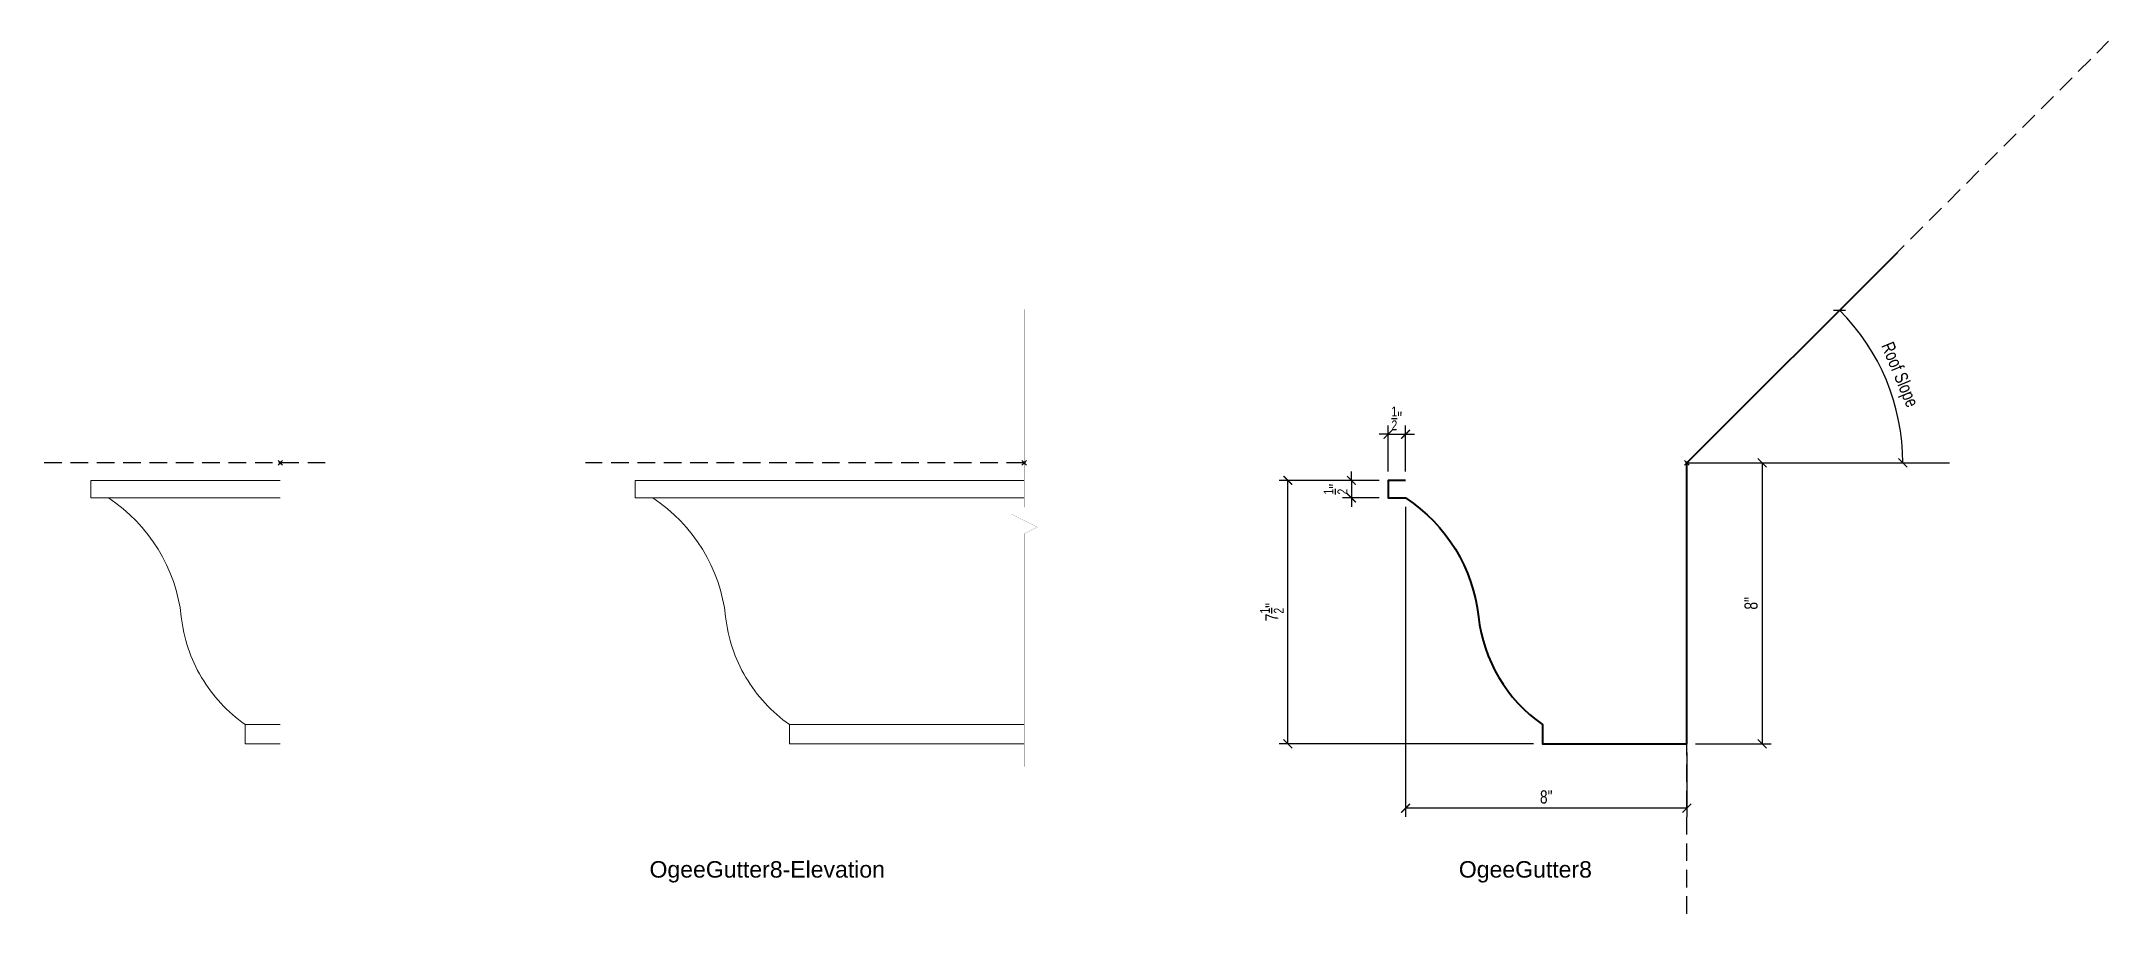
# Model space of a CAD drawing. Header units: inches. Extents: x 1550 to 1938, y 1113 to 1725.
# Drawn here: x 1802.3 to 1861.1, y 1515.8 to 1540.6 of the extents above; entities that cross this region are included whole.
import ezdxf
from ezdxf.enums import TextEntityAlignment as Align

# ---------------------------------------------------------------- set-up
doc = ezdxf.new("R2010")
doc.units = ezdxf.units.IN
doc.header["$LTSCALE"] = 4
doc.header["$MEASUREMENT"] = 0
doc.header["$PDMODE"] = 99
doc.header["$PDSIZE"] = 0.0625
doc.linetypes.add('HIDDEN2', pattern=[0.1875, 0.125, -0.0625])
doc.layers.get('Defpoints').update_dxf_attribs({"color": 121})
for name, color, linetype, lineweight in [('A-Anno-Dims', 211, 'Continuous', 25), ('A-Anno-Symb', 131, 'Continuous', 25), ('G-Anno-Ttlb', 213, 'Continuous', 50), ('SubStrate', 81, 'HIDDEN2', 25), ('Thin', 150, 'Continuous', 18), ('Wide', 212, 'Continuous', 35)]:
    doc.layers.add(name, color=color, linetype=linetype, lineweight=lineweight)
doc.layers.add('G-Anno-Nplt', color=140, linetype='Continuous', lineweight=18, plot=False)
doc.styles.add('Arch-Dim', font='ARIAL.TTF', dxfattribs={"width": 0.75})
doc.styles.add('RomanS', font='romans.shx')
doc.dimstyles.new('Aec-Arch-I-3', dxfattribs={"dimscale": 4, "dimtxt": 0.09375, "dimasz": 0.0625, "dimexe": 0.0625, "dimexo": 0.0625, "dimgap": 0.03125, "dimtad": 1, "dimdec": 4, "dimzin": 3, "dimdsep": 46, "dimlunit": 4, "dimtxsty": 'Arch-Dim', "dimblk": 'ARCHTICK', "dimcen": 0.09375, "dimclrd": 8, "dimclre": 8, "dimazin": 2, "dimtfac": 0.75, "dimtdec": 4, "dimtix": 1, "dimtmove": 1, "dimatfit": 2, "dimldrblk": 'OPEN90', "dimfxl": 1, "dimtolj": 1, "dimtzin": 0, "dimarcsym": 0})

msp = doc.modelspace()

# ---------------------------------------------------------------- blocks, each defined once
blk = doc.blocks.new('Anno_Title_T2')
at = {"color": 0, "linetype": 'ByBlock', "lineweight": -2, "style": 'RomanS'}
blk.add_attdef('TITLE', (0, 0.5), '', height=1.25, dxfattribs=at)
blk.add_attdef('SCALE', text='', height=0.75, dxfattribs=at).set_placement((0, -0.5), align=Align.TOP_LEFT)
blk = doc.blocks.new('_ArchTick')
at = {"color": 0, "linetype": 'ByBlock', "const_width": 0.15}
blk.add_lwpolyline([(-0.5, -0.5), (0.5, 0.5)], dxfattribs=at)
blk = doc.blocks.new('*D244')
at = {"layer": 'A-Anno-Dims', "color": 8, "lineweight": -2}
blk.add_arc((1849.146, 1528.595), 6.145, 360, 45, dxfattribs=at)
at = {"layer": 'Defpoints', "color": 0}
for p in [(1861.146, 1540.595), (1855.082, 1530.186), (1849.146, 1528.595), (1849.146, 1528.595), (1856.618, 1528.595)]:
    blk.add_point(p, dxfattribs=at)
at = {"layer": 'A-Anno-Dims', "color": 8, "lineweight": -2, "xscale": 0.25, "yscale": 0.25, "zscale": 0.25}
for p, rotation in [((1853.491, 1532.94), 135.0000000000004), ((1855.291, 1528.595), 269.9999999999998)]:
    blk.add_blockref('_ArchTick', p, dxfattribs=dict(at, rotation=rotation))
at = {"layer": 'A-Anno-Dims', "color": 0, "insert": (1855.163, 1531.088), "char_height": 0.375, "attachment_point": 5, "rotation": 292.5, "style": 'Arch-Dim'}
blk.add_mtext('\\A1;Roof Slope', dxfattribs=at)
blk = doc.blocks.new('_Open90')
at = {"color": 0, "linetype": 'ByBlock', "lineweight": -2}
for p, q in [((0, 0), (-1, 0)), ((-0.5, 0.5), (0, 0)), ((0, 0), (-0.5, -0.5))]:
    blk.add_line(p, q, dxfattribs=at)
blk = doc.blocks.new('*D241')
at = {"layer": 'A-Anno-Dims', "color": 8, "lineweight": -2}
for p, q in [((1841.146, 1527.345), (1841.146, 1518.514)), ((1849.146, 1520.345), (1849.146, 1518.514)), ((1849.146, 1518.764), (1841.146, 1518.764))]:
    blk.add_line(p, q, dxfattribs=at)
at = {"layer": 'Defpoints', "color": 0}
for p in [(1841.146, 1527.595), (1849.146, 1520.595), (1841.146, 1518.764)]:
    blk.add_point(p, dxfattribs=at)
at = {"layer": 'A-Anno-Dims', "color": 8, "lineweight": -2, "xscale": 0.25, "yscale": 0.25, "zscale": 0.25, "rotation": 180}
blk.add_blockref('_ArchTick', (1841.146, 1518.764), dxfattribs=at)
at = {"layer": 'A-Anno-Dims', "color": 8, "lineweight": -2, "xscale": 0.25, "yscale": 0.25, "zscale": 0.25}
blk.add_blockref('_ArchTick', (1849.146, 1518.764), dxfattribs=at)
at = {"layer": 'A-Anno-Dims', "color": 0, "insert": (1845.146, 1519.081), "char_height": 0.375, "attachment_point": 5, "style": 'Arch-Dim'}
blk.add_mtext('\\A1;8"', dxfattribs=at)
blk = doc.blocks.new('*D242')
at = {"layer": 'A-Anno-Dims', "color": 8, "lineweight": -2}
for p, q in [((1849.396, 1528.595), (1851.541, 1528.595)), ((1851.291, 1528.595), (1851.291, 1520.595)), ((1849.396, 1520.595), (1851.541, 1520.595))]:
    blk.add_line(p, q, dxfattribs=at)
at = {"layer": 'Defpoints', "color": 0}
for p in [(1849.146, 1528.595), (1849.146, 1520.595), (1851.291, 1520.595)]:
    blk.add_point(p, dxfattribs=at)
at = {"layer": 'A-Anno-Dims', "color": 8, "lineweight": -2, "xscale": 0.25, "yscale": 0.25, "zscale": 0.25}
for p, rotation in [((1851.291, 1528.595), 90), ((1851.291, 1520.595), 270)]:
    blk.add_blockref('_ArchTick', p, dxfattribs=dict(at, rotation=rotation))
at = {"layer": 'A-Anno-Dims', "color": 0, "insert": (1850.975, 1524.595), "char_height": 0.375, "attachment_point": 5, "rotation": 90, "style": 'Arch-Dim'}
blk.add_mtext('\\A1;8"', dxfattribs=at)
blk = doc.blocks.new('*D243')
at = {"layer": 'A-Anno-Dims', "color": 8, "lineweight": -2}
for p, q in [((1840.396, 1528.095), (1837.545, 1528.095)), ((1837.795, 1520.595), (1837.795, 1528.095)), ((1844.786, 1520.595), (1837.545, 1520.595))]:
    blk.add_line(p, q, dxfattribs=at)
at = {"layer": 'Defpoints', "color": 0}
for p in [(1837.795, 1528.095), (1840.646, 1528.095), (1845.036, 1520.595)]:
    blk.add_point(p, dxfattribs=at)
at = {"layer": 'A-Anno-Dims', "color": 8, "lineweight": -2, "xscale": 0.25, "yscale": 0.25, "zscale": 0.25}
for p, rotation in [((1837.795, 1528.095), 90), ((1837.795, 1520.595), 270)]:
    blk.add_blockref('_ArchTick', p, dxfattribs=dict(at, rotation=rotation))
at = {"layer": 'A-Anno-Dims', "color": 0, "insert": (1837.341, 1524.345), "char_height": 0.375, "attachment_point": 5, "rotation": 90, "style": 'Arch-Dim'}
blk.add_mtext('\\A1;7{\\H0.750000x;\\S1/2;}"', dxfattribs=at)
blk = doc.blocks.new('*D245')
at = {"layer": 'A-Anno-Dims', "color": 8, "lineweight": -2}
for p, q in [((1840.646, 1528.345), (1840.646, 1529.657)), ((1841.146, 1528.345), (1841.146, 1529.657)), ((1840.646, 1529.407), (1840.396, 1529.407)), ((1840.646, 1529.407), (1841.146, 1529.407)), ((1841.146, 1529.407), (1841.396, 1529.407))]:
    blk.add_line(p, q, dxfattribs=at)
at = {"layer": 'Defpoints', "color": 0}
for p in [(1841.146, 1529.407), (1840.646, 1528.095), (1841.146, 1528.095)]:
    blk.add_point(p, dxfattribs=at)
at = {"layer": 'A-Anno-Dims', "color": 8, "lineweight": -2, "xscale": 0.25, "yscale": 0.25, "zscale": 0.25}
blk.add_blockref('_ArchTick', (1840.646, 1529.407), dxfattribs=at)
at = {"layer": 'A-Anno-Dims', "color": 8, "lineweight": -2, "xscale": 0.25, "yscale": 0.25, "zscale": 0.25, "rotation": 180}
blk.add_blockref('_ArchTick', (1841.146, 1529.407), dxfattribs=at)
at = {"layer": 'A-Anno-Dims', "color": 0, "insert": (1840.896, 1529.861), "char_height": 0.375, "attachment_point": 5, "style": 'Arch-Dim'}
blk.add_mtext('\\A1;{\\H0.750000x;\\S1/2;}"', dxfattribs=at)
blk = doc.blocks.new('*D246')
at = {"layer": 'A-Anno-Dims', "color": 8, "lineweight": -2}
for p, q in [((1840.396, 1528.095), (1839.355, 1528.095)), ((1839.605, 1528.095), (1839.605, 1528.345)), ((1839.605, 1528.095), (1839.605, 1527.595)), ((1840.396, 1527.595), (1839.355, 1527.595)), ((1839.605, 1527.595), (1839.605, 1527.345))]:
    blk.add_line(p, q, dxfattribs=at)
at = {"layer": 'Defpoints', "color": 0}
for p in [(1840.646, 1528.095), (1839.605, 1527.595), (1840.646, 1527.595)]:
    blk.add_point(p, dxfattribs=at)
at = {"layer": 'A-Anno-Dims', "color": 8, "lineweight": -2, "xscale": 0.25, "yscale": 0.25, "zscale": 0.25}
for p, rotation in [((1839.605, 1528.095), 270), ((1839.605, 1527.595), 90)]:
    blk.add_blockref('_ArchTick', p, dxfattribs=dict(at, rotation=rotation))
at = {"layer": 'A-Anno-Dims', "color": 0, "insert": (1839.151, 1527.845), "char_height": 0.375, "attachment_point": 5, "rotation": 90, "style": 'Arch-Dim'}
blk.add_mtext('\\A1;{\\H0.750000x;\\S1/2;}"', dxfattribs=at)
blk = doc.blocks.new('AecDtl_OgeeGutter8Section')
at = {"layer": 'Wide'}
blk.add_lwpolyline([(-8, -0.5), (-8.5, -0.5), (-8.5, -1), (-8, -1, -0.223858), (-5.926, -4.38, 0.21545), (-4.11, -7.449), (-4.11, -8), (0, -8), (0, 0), (6, 6)], format="xyb", dxfattribs=at)
blk = doc.blocks.new('AecDtl_OgeeGut8Elev')
at = {"layer": 'Thin'}
for p, q in [((-5.39, -0.5), (0, -0.5)), ((-4.89, -1), (0, -1)), ((-1, -7.449), (-1, -8)), ((-1, -7.449), (0, -7.449)), ((-1, -8), (0, -8))]:
    blk.add_line(p, q, dxfattribs=at)
blk.add_lwpolyline([(-5.39, -0.5), (-5.39, -1), (-4.89, -1)], dxfattribs=at)
blk.add_lwpolyline([(-4.89, -1, -0.223858), (-2.816, -4.38, 0.106503), (-2.239, -6.11, 0.106503), (-1, -7.449, 0.315972)], format="xyb", dxfattribs=at)

# ---------------------------------------------------------------- dimensions: what is measured, and where the dimension line sits
at = {"layer": 'A-Anno-Dims'}
dim = msp.add_angular_dim_2l(base=(1855.08195, 1530.18557), line1=((1849.14595, 1528.59503), (1861.14595, 1540.59503)), line2=((1849.14595, 1528.59503), (1856.61755, 1528.59503)), text='Roof Slope', dimstyle='Aec-Arch-I-3', dxfattribs=at)
dim.commit()
dim.dimension.update_dxf_attribs({"geometry": '*D244', "text_midpoint": (1855.16332, 1531.0875)})
for base, p1, p2, picture, middle in [((1841.14595, 1529.40719), (1840.64595, 1528.09503), (1841.14595, 1528.09503), '*D245', (1840.89595, 1529.86147)), ((1841.14595, 1518.76424), (1849.14595, 1520.59503), (1841.14595, 1527.59503), '*D241', (1845.14595, 1519.0807))]:
    dim = msp.add_linear_dim(base=base, p1=p1, p2=p2, dimstyle='Aec-Arch-I-3', dxfattribs=at)
    dim.commit()
    dim.dimension.update_dxf_attribs({"geometry": picture, "text_midpoint": middle})
for base, p1, p2, picture, middle in [((1851.29135, 1520.59503), (1849.14595, 1528.59503), (1849.14595, 1520.59503), '*D242', (1850.97488, 1524.59503)), ((1837.79529, 1528.09503), (1845.03599, 1520.59503), (1840.64595, 1528.09503), '*D243', (1837.34101, 1524.34503)), ((1839.60548, 1527.59503), (1840.64595, 1528.09503), (1840.64595, 1527.59503), '*D246', (1839.1512, 1527.84503))]:
    dim = msp.add_linear_dim(base=base, p1=p1, p2=p2, angle=90, dimstyle='Aec-Arch-I-3', dxfattribs=at)
    dim.commit()
    dim.dimension.update_dxf_attribs({"geometry": picture, "text_midpoint": middle})

# ---------------------------------------------------------------- linework, layer by layer
at = {"layer": 'A-Anno-Dims'}
msp.add_line((1849.14595, 1528.59503), (1856.61755, 1528.59503), dxfattribs=at)
at = {"layer": 'A-Anno-Symb', "const_width": 0.00375}
msp.add_lwpolyline([(1830.29434, 1532.96463), (1830.29434, 1528.8299), (1830.29434, 1527.3299), (1829.91934, 1527.1424), (1830.66934, 1526.7674), (1830.29434, 1526.5799), (1830.29434, 1521.0799), (1830.29434, 1519.94517)], dxfattribs=at)
at = {"layer": 'G-Anno-Nplt'}
for p in [(1809.13403, 1528.59503), (1830.29434, 1528.59503), (1849.14595, 1528.59503)]:
    msp.add_point(p, dxfattribs=at)
at = {"layer": 'SubStrate'}
for points in [[(1849.14595, 1515.75978), (1849.14595, 1528.59503), (1861.14595, 1540.59503)], [(1810.41463, 1528.59503), (1802.33652, 1528.59503)], [(1830.29434, 1528.59503), (1817.82082, 1528.59503)]]:
    msp.add_lwpolyline(points, dxfattribs=at)
at = {"layer": 'Thin'}
for p, q in [((1819.22828, 1528.09503), (1830.29434, 1528.09503)), ((1819.72828, 1527.59503), (1830.29434, 1527.59503)), ((1823.61832, 1521.14557), (1823.61832, 1520.59503)), ((1823.61832, 1521.14557), (1830.29434, 1521.14557)), ((1823.61832, 1520.59503), (1830.29434, 1520.59503))]:
    msp.add_line(p, q, dxfattribs=at)
msp.add_lwpolyline([(1819.22828, 1528.09503), (1819.22828, 1527.59503), (1819.72828, 1527.59503)], dxfattribs=at)
msp.add_lwpolyline([(1819.72828, 1527.59503, -0.22385758), (1821.80205, 1524.21515, 0.10650318), (1822.37952, 1522.4847, 0.10650318), (1823.61832, 1521.14557, 0.31597225)], format="xyb", dxfattribs=at)

# ---------------------------------------------------------------- block references
for name, p in [('AecDtl_OgeeGutter8Section', (1849.14595, 1528.59503)), ('AecDtl_OgeeGut8Elev', (1809.13403, 1528.59503))]:
    msp.add_blockref(name, p)
at = {"layer": 'G-Anno-Ttlb'}
ref = msp.add_blockref('Anno_Title_T2', (1819.6378, 1516.59903), dxfattribs=dict(at, xscale=0.375, yscale=0.375, zscale=0.375))
ref.add_attrib('TITLE', 'OgeeGutter8-Elevation', (1819.6378, 1516.78653), dxfattribs={"layer": '0', "color": 0, "linetype": 'ByBlock', "lineweight": -2, "height": 0.46875, "style": 'Arch-Dim'})
ref = msp.add_blockref('Anno_Title_T2', (1842.6607, 1516.59903), dxfattribs=dict(at, xscale=0.375, yscale=0.375, zscale=0.375))
ref.add_attrib('TITLE', 'OgeeGutter8', (1842.6607, 1516.78653), dxfattribs={"layer": '0', "color": 0, "linetype": 'ByBlock', "lineweight": -2, "height": 0.46875, "style": 'Arch-Dim'})

msp.set_redraw_order([(e.dxf.handle, doc.entitydb.next_handle()) for e in msp.query("TEXT MTEXT ATTDEF DIMENSION ARC_DIMENSION")])  # texts and dimensions are drawn at this point

doc.saveas('drawing.dxf')
